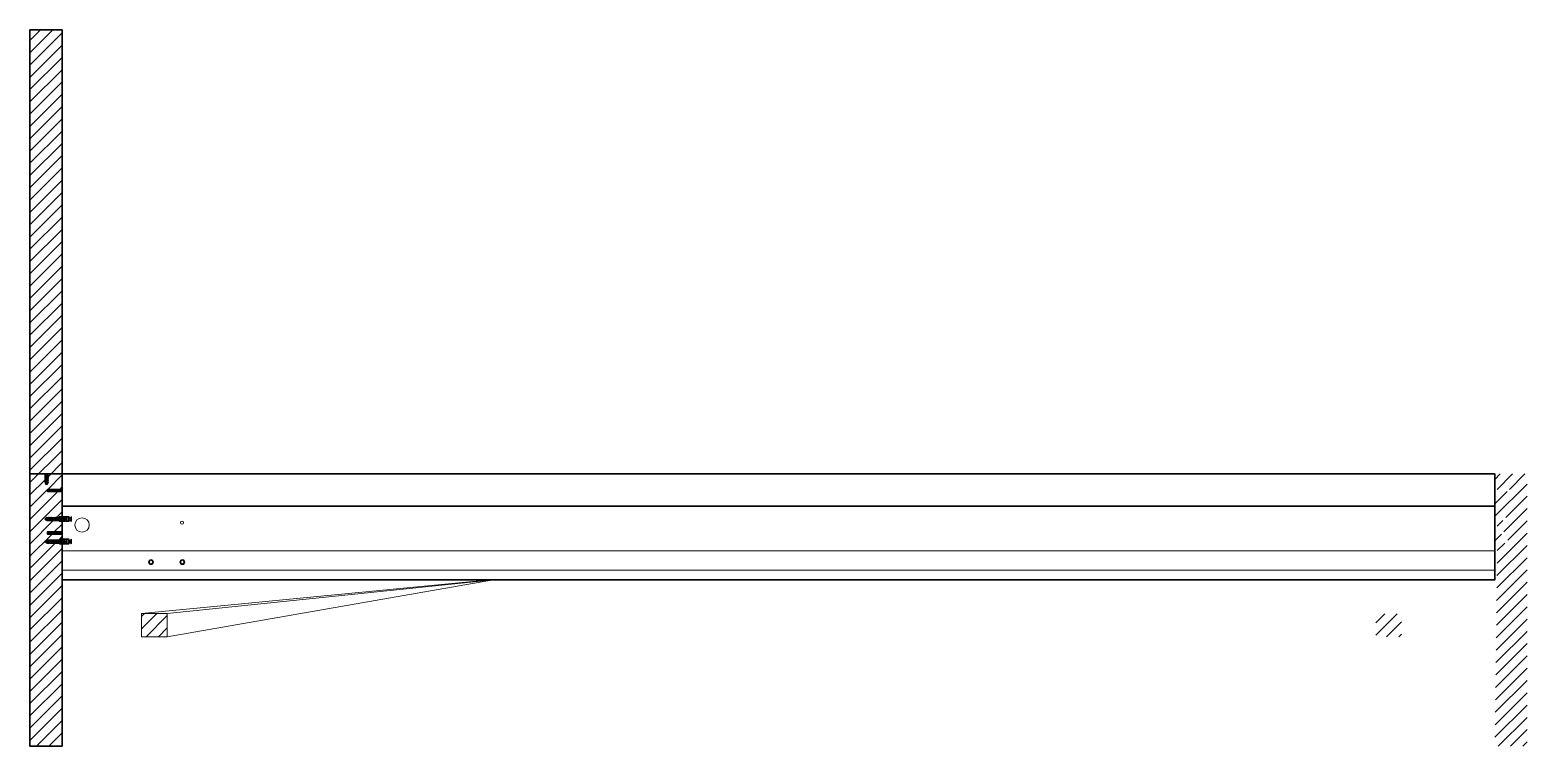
# Model space of a CAD drawing. Header units: millimetres. Extents: x -65822 to 124962, y -17646 to 50330.
# Drawn here: x 11836 to 13926, y 10391 to 11391 of the extents above; entities that cross this region are included whole.
import ezdxf

# ---------------------------------------------------------------- set-up
doc = ezdxf.new("R2010")
doc.units = ezdxf.units.MM
doc.header["$MEASUREMENT"] = 0
for name, color, linetype, lineweight in [('Arredi', 1, 'Continuous', 30), ('Dettagli', 210, 'Continuous', 20), ('qqqq', 5, 'Continuous', 30)]:
    doc.layers.add(name, color=color, linetype=linetype, lineweight=lineweight)

msp = doc.modelspace()

# ---------------------------------------------------------------- hatches: boundary and pattern name
at = {"layer": 'qqqq'}
h = msp.add_hatch(dxfattribs=at)
h.set_pattern_fill('ANSI31', color=0, scale=97)
h.set_pattern_definition([(45, (-6909.345, -12513.192), (-8.5736697, 8.5736697), [])])
h.paths.add_polyline_path([(11880.601, 11390.758), (11835.601, 11390.758), (11835.601, 10770.758), (11880.601, 10770.758)])
h.paths.add_polyline_path([(11880.601, 10673.235), (11876.713, 10673.235), (11876.713, 10674.221, -0.46900804), (11876.713, 10681.283), (11876.713, 10679.494), (11880.601, 10679.494), (11880.601, 10686.753), (11860.067, 10686.753), (11860.067, 10689.791), (11880.601, 10689.791), (11880.601, 10704.709), (11876.713, 10704.709), (11876.713, 10705.695, -0.46900804), (11876.713, 10712.757), (11876.713, 10710.969), (11880.601, 10710.969), (11880.601, 10746.218), (11860.112, 10746.218), (11860.112, 10749.256), (11880.601, 10749.256), (11880.601, 10770.758), (11860.979, 10770.758, -0.39673277), (11854.682, 10770.758), (11835.601, 10770.758), (11835.601, 10390.758), (11880.601, 10390.758)])
h.paths.add_polyline_path([(11858.509, 10677.534), (11856.248, 10676.34), (11858.921, 10674.72, -0.15869569)], flags=16)
h.paths.add_polyline_path([(11859.142, 10678.368), (11861.583, 10678.368), (11863.658, 10678.368), (11866.094, 10678.368), (11868.248, 10678.368), (11870.676, 10678.368), (11872.802, 10678.368), (11874.652, 10678.368, 0.26657186), (11876.185, 10674.06), (11873.528, 10674.06), (11871.381, 10674.06), (11869.065, 10674.06), (11866.438, 10674.06), (11864.106, 10674.06), (11861.663, 10674.06), (11859.955, 10674.06, -0.25402856)], flags=16)
h.paths.add_polyline_path([(11861.096, 10678.139), (11863.173, 10678.139), (11865.608, 10678.139), (11867.765, 10678.139), (11870.193, 10678.139), (11872.319, 10678.139), (11872.762, 10678.139, 0.23266041), (11873.994, 10674.276), (11871.847, 10674.276), (11869.53, 10674.276), (11866.906, 10674.276), (11864.573, 10674.276), (11862.132, 10674.276), (11861.523, 10674.276, -0.22198759)], flags=0)
h.paths.add_polyline_path([(11858.509, 10709.008), (11856.248, 10707.815), (11858.921, 10706.195, -0.15869569)], flags=16)
h.paths.add_polyline_path([(11859.142, 10709.842), (11861.583, 10709.842), (11863.658, 10709.842), (11866.094, 10709.842), (11868.248, 10709.842), (11870.676, 10709.842), (11872.802, 10709.842), (11874.652, 10709.842, 0.26657186), (11876.185, 10705.534), (11873.528, 10705.534), (11871.381, 10705.534), (11869.065, 10705.534), (11866.438, 10705.534), (11864.106, 10705.534), (11861.663, 10705.534), (11859.955, 10705.534, -0.25402856)], flags=16)
h.paths.add_polyline_path([(11861.096, 10709.613), (11863.173, 10709.613), (11865.608, 10709.613), (11867.765, 10709.613), (11870.193, 10709.613), (11872.319, 10709.613), (11872.762, 10709.613, 0.23266041), (11873.994, 10705.75), (11871.847, 10705.75), (11869.53, 10705.75), (11866.906, 10705.75), (11864.573, 10705.75), (11862.132, 10705.75), (11861.523, 10705.75, -0.22198759)], flags=0)
h.paths.add_polyline_path([(11857.535, 10757.915), (11858.729, 10755.654), (11860.348, 10758.326, -0.15869569)], flags=16)
h.paths.add_polyline_path([(11856.701, 10758.547), (11856.701, 10760.989), (11856.701, 10763.064), (11856.701, 10765.499), (11856.701, 10767.653), (11856.93, 10769.598), (11856.93, 10767.617, 0.25271467), (11861.009, 10769.169), (11861.009, 10768.47), (11861.009, 10765.844), (11861.009, 10763.511), (11861.009, 10761.069), (11861.009, 10759.36, -0.25402856)], flags=16)
h.paths.add_polyline_path([(11856.93, 10762.579), (11856.93, 10765.014), (11856.93, 10767.171, 0.23013017), (11860.793, 10768.265), (11860.793, 10766.312), (11860.793, 10763.979), (11860.793, 10761.538), (11860.793, 10760.929, -0.22198759), (11856.93, 10760.502)], flags=0)
h.paths.add_polyline_path([(13925.601, 10770.758), (13880.601, 10770.758), (13880.601, 10749.256), (13901.09, 10749.256), (13901.09, 10746.218), (13880.601, 10746.218), (13880.601, 10725.758), (13880.601, 10708.656), (13884.197, 10708.656), (13886.258, 10709.842), (13885.812, 10709.842), (13884.197, 10709.636), (13884.197, 10706.682), (13884.005, 10689.791), (13901.134, 10689.791), (13901.134, 10686.753), (13880.601, 10686.753), (13880.601, 10677.182), (13884.197, 10677.182), (13886.258, 10678.368), (13885.812, 10678.368), (13884.197, 10678.162), (13884.197, 10675.208), (13880.601, 10390.758), (13925.601, 10390.758)])
h.paths.add_polyline_path([(13901.989, 10674.72), (13904.662, 10676.34), (13902.401, 10677.534, -0.15869569)], flags=16)
h.paths.add_polyline_path([(13898.621, 10674.06), (13896.146, 10674.06), (13893.823, 10674.06), (13891.147, 10674.06), (13888.844, 10674.06), (13886.694, 10674.06), (13884.96, 10674.276), (13886.916, 10674.276, 0.24603984), (13888.108, 10678.368), (13888.54, 10678.368), (13890.665, 10678.368), (13893.098, 10678.368), (13895.232, 10678.368), (13897.672, 10678.368), (13899.729, 10678.368), (13901.768, 10678.368, -0.25402856), (13900.955, 10674.06)], flags=16)
h.paths.add_polyline_path([(13899.814, 10678.139), (13899.399, 10678.139, -0.22363973), (13898.778, 10674.276), (13899.387, 10674.276, 0.22198759)], flags=0)
h.paths.add_polyline_path([(13894.633, 10674.276), (13892.051, 10674.276), (13889.723, 10674.276), (13887.578, 10674.276, 0.22876629), (13888.591, 10678.139), (13890.275, 10678.139), (13892.698, 10678.139), (13894.875, 10678.139), (13897.737, 10678.139, -0.22520546), (13896.974, 10674.276)], flags=0)
h.paths.add_polyline_path([(13901.989, 10706.195), (13904.662, 10707.815), (13902.401, 10709.008, -0.15869569)], flags=16)
h.paths.add_polyline_path([(13898.621, 10705.534), (13896.146, 10705.534), (13893.823, 10705.534), (13891.147, 10705.534), (13888.844, 10705.534), (13886.694, 10705.534), (13884.96, 10705.75), (13886.916, 10705.75, 0.24603984), (13888.108, 10709.842), (13888.54, 10709.842), (13890.665, 10709.842), (13893.098, 10709.842), (13895.232, 10709.842), (13897.672, 10709.842), (13899.729, 10709.842), (13901.768, 10709.842, -0.25402856), (13900.955, 10705.534)], flags=16)
h.paths.add_polyline_path([(13899.814, 10709.613), (13899.399, 10709.613, -0.22363973), (13898.778, 10705.75), (13899.387, 10705.75, 0.22198759)], flags=0)
h.paths.add_polyline_path([(13894.633, 10705.75), (13892.051, 10705.75), (13889.723, 10705.75), (13887.578, 10705.75, 0.22876629), (13888.591, 10709.613), (13890.275, 10709.613), (13892.698, 10709.613), (13894.875, 10709.613), (13897.737, 10709.613, -0.22520546), (13896.974, 10705.75)], flags=0)
h.paths.add_polyline_path([(12027.246, 10575.676), (11991.502, 10575.676), (11991.502, 10543.52), (12027.246, 10543.52)])
h.paths.add_polyline_path([(13750.099, 10575.417), (13714.474, 10575.417), (13714.474, 10543.52), (13750.099, 10543.52)])

# ---------------------------------------------------------------- linework, layer by layer
at = {"layer": 'Arredi', "color": 0, "linetype": 'Continuous'}
for p, q in [((11856.701, 10769.65), (11856.701, 10770.082)), ((11856.701, 10767.217), (11856.701, 10767.653)), ((11856.701, 10765.084), (11856.701, 10765.499)), ((11861.009, 10768.47), (11861.009, 10769.169)), ((11861.009, 10765.844), (11861.009, 10766.493)), ((11861.009, 10763.511), (11861.009, 10764.17)), ((11856.701, 10762.643), (11856.701, 10763.064)), ((11856.701, 10760.586), (11856.701, 10760.989)), ((11856.701, 10758.14), (11856.701, 10758.547)), ((11856.93, 10759.06), (11857.277, 10758.402)), ((11857.535, 10757.915), (11858.729, 10755.654)), ((11858.729, 10755.654), (11860.348, 10758.326)), ((11861.009, 10761.069), (11861.009, 10761.695)), ((11861.009, 10758.726), (11861.009, 10759.36))]:
    msp.add_line(p, q, dxfattribs=at)
at = {"layer": 'Arredi', "color": 0}
for p, q in [((11860.112, 10749.256), (11880.601, 10749.256)), ((11860.112, 10748.591), (11880.601, 10748.591)), ((11860.112, 10748.035), (11880.601, 10748.035)), ((11860.112, 10747.515), (11880.601, 10747.515)), ((11860.112, 10746.947), (11880.601, 10746.947)), ((11860.112, 10746.218), (11880.601, 10746.218)), ((11858.509, 10709.008), (11856.248, 10707.815)), ((11856.248, 10707.815), (11858.921, 10706.195)), ((11858.734, 10709.842), (11859.142, 10709.842)), ((11859.654, 10709.613), (11858.997, 10709.266)), ((11859.32, 10705.534), (11859.955, 10705.534)), ((11861.18, 10709.842), (11861.583, 10709.842)), ((11861.663, 10705.534), (11862.289, 10705.534)), ((11863.238, 10709.842), (11863.658, 10709.842)), ((11864.106, 10705.534), (11864.764, 10705.534)), ((11865.678, 10709.842), (11866.094, 10709.842)), ((11866.438, 10705.534), (11867.087, 10705.534)), ((11867.812, 10709.842), (11868.248, 10709.842)), ((11869.065, 10705.534), (11869.763, 10705.534)), ((11870.245, 10709.842), (11870.676, 10709.842)), ((11871.381, 10705.534), (11872.066, 10705.534)), ((11872.37, 10709.842), (11872.802, 10709.842)), ((11873.528, 10705.534), (11874.216, 10705.534)), ((11874.652, 10709.842), (11875.098, 10709.842)), ((11876.185, 10705.534), (11876.713, 10705.534)), ((11876.713, 10705.144), (11876.713, 10705.144)), ((11860.067, 10689.791), (11880.557, 10689.791)), ((11860.067, 10689.126), (11880.557, 10689.126)), ((11860.067, 10688.57), (11880.557, 10688.57)), ((11860.067, 10688.05), (11880.557, 10688.05)), ((11860.067, 10687.482), (11880.557, 10687.482)), ((11860.067, 10686.753), (11880.557, 10686.753)), ((11858.509, 10677.534), (11856.248, 10676.34)), ((11856.248, 10676.34), (11858.921, 10674.72)), ((11858.734, 10678.368), (11859.142, 10678.368)), ((11859.654, 10678.139), (11858.997, 10677.792)), ((11859.32, 10674.06), (11859.955, 10674.06)), ((11861.18, 10678.368), (11861.583, 10678.368)), ((11861.663, 10674.06), (11862.289, 10674.06)), ((11863.238, 10678.368), (11863.658, 10678.368)), ((11864.106, 10674.06), (11864.764, 10674.06)), ((11865.678, 10678.368), (11866.094, 10678.368)), ((11866.438, 10674.06), (11867.087, 10674.06)), ((11867.812, 10678.368), (11868.248, 10678.368)), ((11869.065, 10674.06), (11869.763, 10674.06)), ((11870.245, 10678.368), (11870.676, 10678.368)), ((11871.381, 10674.06), (11872.066, 10674.06)), ((11872.37, 10678.368), (11872.802, 10678.368)), ((11873.528, 10674.06), (11874.216, 10674.06)), ((11874.652, 10678.368), (11875.098, 10678.368)), ((11876.185, 10674.06), (11876.713, 10674.06)), ((11876.713, 10673.67), (11876.713, 10673.67))]:
    msp.add_line(p, q, dxfattribs=at)
for points in [[(11835.601, 11390.758), (11835.601, 10770.758), (11880.601, 10770.758), (11880.601, 11390.758)], [(11835.601, 10770.758), (11835.601, 10390.758), (11880.601, 10390.758), (11880.601, 10770.758)], [(11880.601, 10725.758), (13880.601, 10725.758), (13880.601, 10770.758), (11880.601, 10770.758)], [(11880.601, 10770.758), (13880.601, 10770.758), (13880.601, 10622.744), (11880.601, 10622.744)], [(11880.601, 10746.218), (11860.112, 10746.218), (11860.112, 10749.256), (11880.601, 10749.256)], [(11876.713, 10708.656), (11876.713, 10706.682), (11884.398, 10706.682), (11884.398, 10708.656)], [(11886.713, 10710.969), (11886.713, 10704.709), (11886.985, 10704.709), (11886.985, 10710.969)], [(11889.908, 10706.415), (11889.908, 10709.001), (11893.11, 10709.001), (11893.11, 10706.415)], [(11893.11, 10710.969), (11893.11, 10704.709), (11893.345, 10704.709), (11893.345, 10710.969)], [(11880.557, 10686.753), (11860.067, 10686.753), (11860.067, 10689.791), (11880.557, 10689.791)], [(11876.713, 10677.182), (11876.713, 10675.208), (11884.398, 10675.208), (11884.398, 10677.182)], [(11886.713, 10679.494), (11886.713, 10673.235), (11886.985, 10673.235), (11886.985, 10679.494)], [(11889.908, 10674.941), (11889.908, 10677.527), (11893.11, 10677.527), (11893.11, 10674.941)], [(11893.11, 10679.494), (11893.11, 10673.235), (11893.345, 10673.235), (11893.345, 10679.494)]]:
    msp.add_lwpolyline(points, close=True, dxfattribs=at)
at = {"layer": 'Arredi', "color": 0, "linetype": 'Continuous'}
for points in [[(11856.93, 10770.041), (11856.93, 10770.758)], [(11856.93, 10767.617), (11856.93, 10769.598)], [(11856.93, 10765.441), (11856.93, 10767.171)], [(11856.93, 10763.011), (11856.93, 10765.014)], [(11860.793, 10770.592), (11860.793, 10768.935)], [(11860.793, 10768.265), (11860.793, 10766.312)], [(11860.793, 10765.683), (11860.793, 10763.979)], [(11856.93, 10760.916), (11856.93, 10762.579)], [(11856.93, 10759.06), (11856.93, 10760.502)], [(11860.793, 10763.341), (11860.793, 10761.538)], [(11860.793, 10760.929), (11860.793, 10759.195)]]:
    msp.add_lwpolyline(points, dxfattribs=at)
at = {"layer": 'Arredi', "color": 0}
for points in [[(11859.654, 10709.613), (11861.096, 10709.613)], [(11861.523, 10705.75), (11859.789, 10705.75)], [(11861.511, 10709.613), (11863.173, 10709.613)], [(11863.936, 10705.75), (11862.132, 10705.75)], [(11863.605, 10709.613), (11865.608, 10709.613)], [(11866.277, 10705.75), (11864.573, 10705.75)], [(11866.035, 10709.613), (11867.765, 10709.613)], [(11868.859, 10705.75), (11866.906, 10705.75)], [(11868.212, 10709.613), (11870.193, 10709.613)], [(11871.187, 10705.75), (11869.53, 10705.75)], [(11870.635, 10709.613), (11872.319, 10709.613)], [(11873.332, 10705.75), (11871.847, 10705.75)], [(11872.762, 10709.613), (11874.617, 10709.613)], [(11875.95, 10705.75), (11873.994, 10705.75)], [(11875.073, 10709.613), (11876.713, 10709.613), (11876.713, 10705.75), (11876.648, 10705.75)], [(11885.763, 10704.709), (11876.713, 10704.709), (11876.713, 10710.969), (11885.763, 10710.969)], [(11886.015, 10710.969), (11889.908, 10710.969), (11889.908, 10704.709), (11886.015, 10704.709)], [(11859.654, 10678.139), (11861.096, 10678.139)], [(11861.523, 10674.276), (11859.789, 10674.276)], [(11861.511, 10678.139), (11863.173, 10678.139)], [(11863.936, 10674.276), (11862.132, 10674.276)], [(11863.605, 10678.139), (11865.608, 10678.139)], [(11866.277, 10674.276), (11864.573, 10674.276)], [(11866.035, 10678.139), (11867.765, 10678.139)], [(11868.859, 10674.276), (11866.906, 10674.276)], [(11868.212, 10678.139), (11870.193, 10678.139)], [(11871.187, 10674.276), (11869.53, 10674.276)], [(11870.635, 10678.139), (11872.319, 10678.139)], [(11873.332, 10674.276), (11871.847, 10674.276)], [(11872.762, 10678.139), (11874.617, 10678.139)], [(11875.95, 10674.276), (11873.994, 10674.276)], [(11875.073, 10678.139), (11876.713, 10678.139), (11876.713, 10674.276), (11876.648, 10674.276)], [(11885.763, 10673.235), (11876.713, 10673.235), (11876.713, 10679.494), (11885.763, 10679.494)], [(11886.015, 10679.494), (11889.908, 10679.494), (11889.908, 10673.235), (11886.015, 10673.235)]]:
    msp.add_lwpolyline(points, dxfattribs=at)
at = {"layer": 'Arredi', "color": 0, "linetype": 'Continuous'}
for centre, start, end in [((11857.628, 10774.58), 258.361488, 303.684099), ((11857.831, 10774.102), 255.763133, 313.2797), ((11857.533, 10772.17), 259.568168, 319.190284), ((11857.736, 10771.692), 256.98181, 315.454157), ((11857.95, 10769.919), 254.21762, 311.756437), ((11858.153, 10769.441), 251.567988, 308.445553), ((11857.855, 10767.509), 255.444744, 313.364423), ((11858.058, 10767.031), 252.811975, 309.974111), ((11858.201, 10765.329), 250.936067, 307.685501), ((11858.404, 10764.851), 248.233937, 304.550471), ((11858.106, 10762.919), 252.184537, 309.197652), ((11858.309, 10762.441), 249.503689, 306.001238)]:
    msp.add_arc(centre, 4.592, start, end, dxfattribs=at)
at = {"layer": 'Arredi', "color": 0}
for centre, start, end in [((11863.036, 10708.234), 159.503689, 216.001238), ((11863.514, 10708.437), 162.184537, 219.197652), ((11865.446, 10708.139), 158.233937, 214.550471), ((11865.924, 10708.342), 160.936067, 217.685501), ((11867.625, 10708.485), 162.811975, 219.974111), ((11868.103, 10708.688), 165.444744, 223.364423), ((11870.035, 10708.39), 161.567988, 218.445553), ((11870.513, 10708.593), 164.21762, 221.756437), ((11872.286, 10708.807), 166.98181, 225.454157), ((11872.764, 10709.01), 169.568168, 229.190284), ((11874.696, 10708.712), 165.763133, 223.790117), ((11875.174, 10708.915), 168.361488, 227.409854), ((11876.826, 10708.731), 165.995783, 224.103487), ((11877.304, 10708.933), 168.59175, 227.744307), ((11879.171, 10709.023), 169.731763, 229.437145), ((11879.649, 10709.226), 172.29562, 230.25391), ((11863.036, 10676.76), 159.503689, 216.001238), ((11863.514, 10676.963), 162.184537, 219.197652), ((11865.446, 10676.665), 158.233937, 214.550471), ((11865.924, 10676.868), 160.936067, 217.685501), ((11867.625, 10677.011), 162.811975, 219.974111), ((11868.103, 10677.214), 165.444744, 223.364423), ((11870.035, 10676.916), 161.567988, 218.445553), ((11870.513, 10677.119), 164.21762, 221.756437), ((11872.286, 10677.333), 166.98181, 225.454157), ((11872.764, 10677.536), 169.568168, 229.190284), ((11874.696, 10677.238), 165.763133, 223.790117), ((11875.174, 10677.441), 168.361488, 227.409854), ((11876.826, 10677.256), 165.995783, 224.103487), ((11877.304, 10677.459), 168.59175, 227.744307), ((11879.171, 10677.549), 169.731763, 229.437145), ((11879.649, 10677.752), 172.29562, 230.25391)]:
    msp.add_arc(centre, 4.592, start, end, dxfattribs=at)
at = {"layer": 'Dettagli', "color": 0}
for p, q in [((11991.502, 10575.676), (12477.618, 10622.744)), ((12027.246, 10575.676), (12482.688, 10622.744)), ((12482.688, 10622.744), (12027.246, 10543.52))]:
    msp.add_line(p, q, dxfattribs=at)
for points in [[(13880.601, 10622.744), (11880.601, 10622.744), (11880.601, 10663.341), (13880.601, 10663.341)], [(13880.601, 10622.744), (11880.601, 10622.744), (11880.601, 10636.327), (13880.601, 10636.327)], [(11991.502, 10575.676), (12027.246, 10575.676), (12027.246, 10543.52), (11991.502, 10543.52)]]:
    msp.add_lwpolyline(points, close=True, dxfattribs=at)
for centre, radius in [((11908.37, 10699.475), 10.018), ((12047.943, 10702.796), 2.233), ((12004.606, 10647.65), 3.453), ((12004.606, 10647.65), 2.233), ((12048.409, 10647.65), 3.453), ((12048.409, 10647.65), 2.233)]:
    msp.add_circle(centre, radius, dxfattribs=at)

doc.saveas('drawing.dxf')
